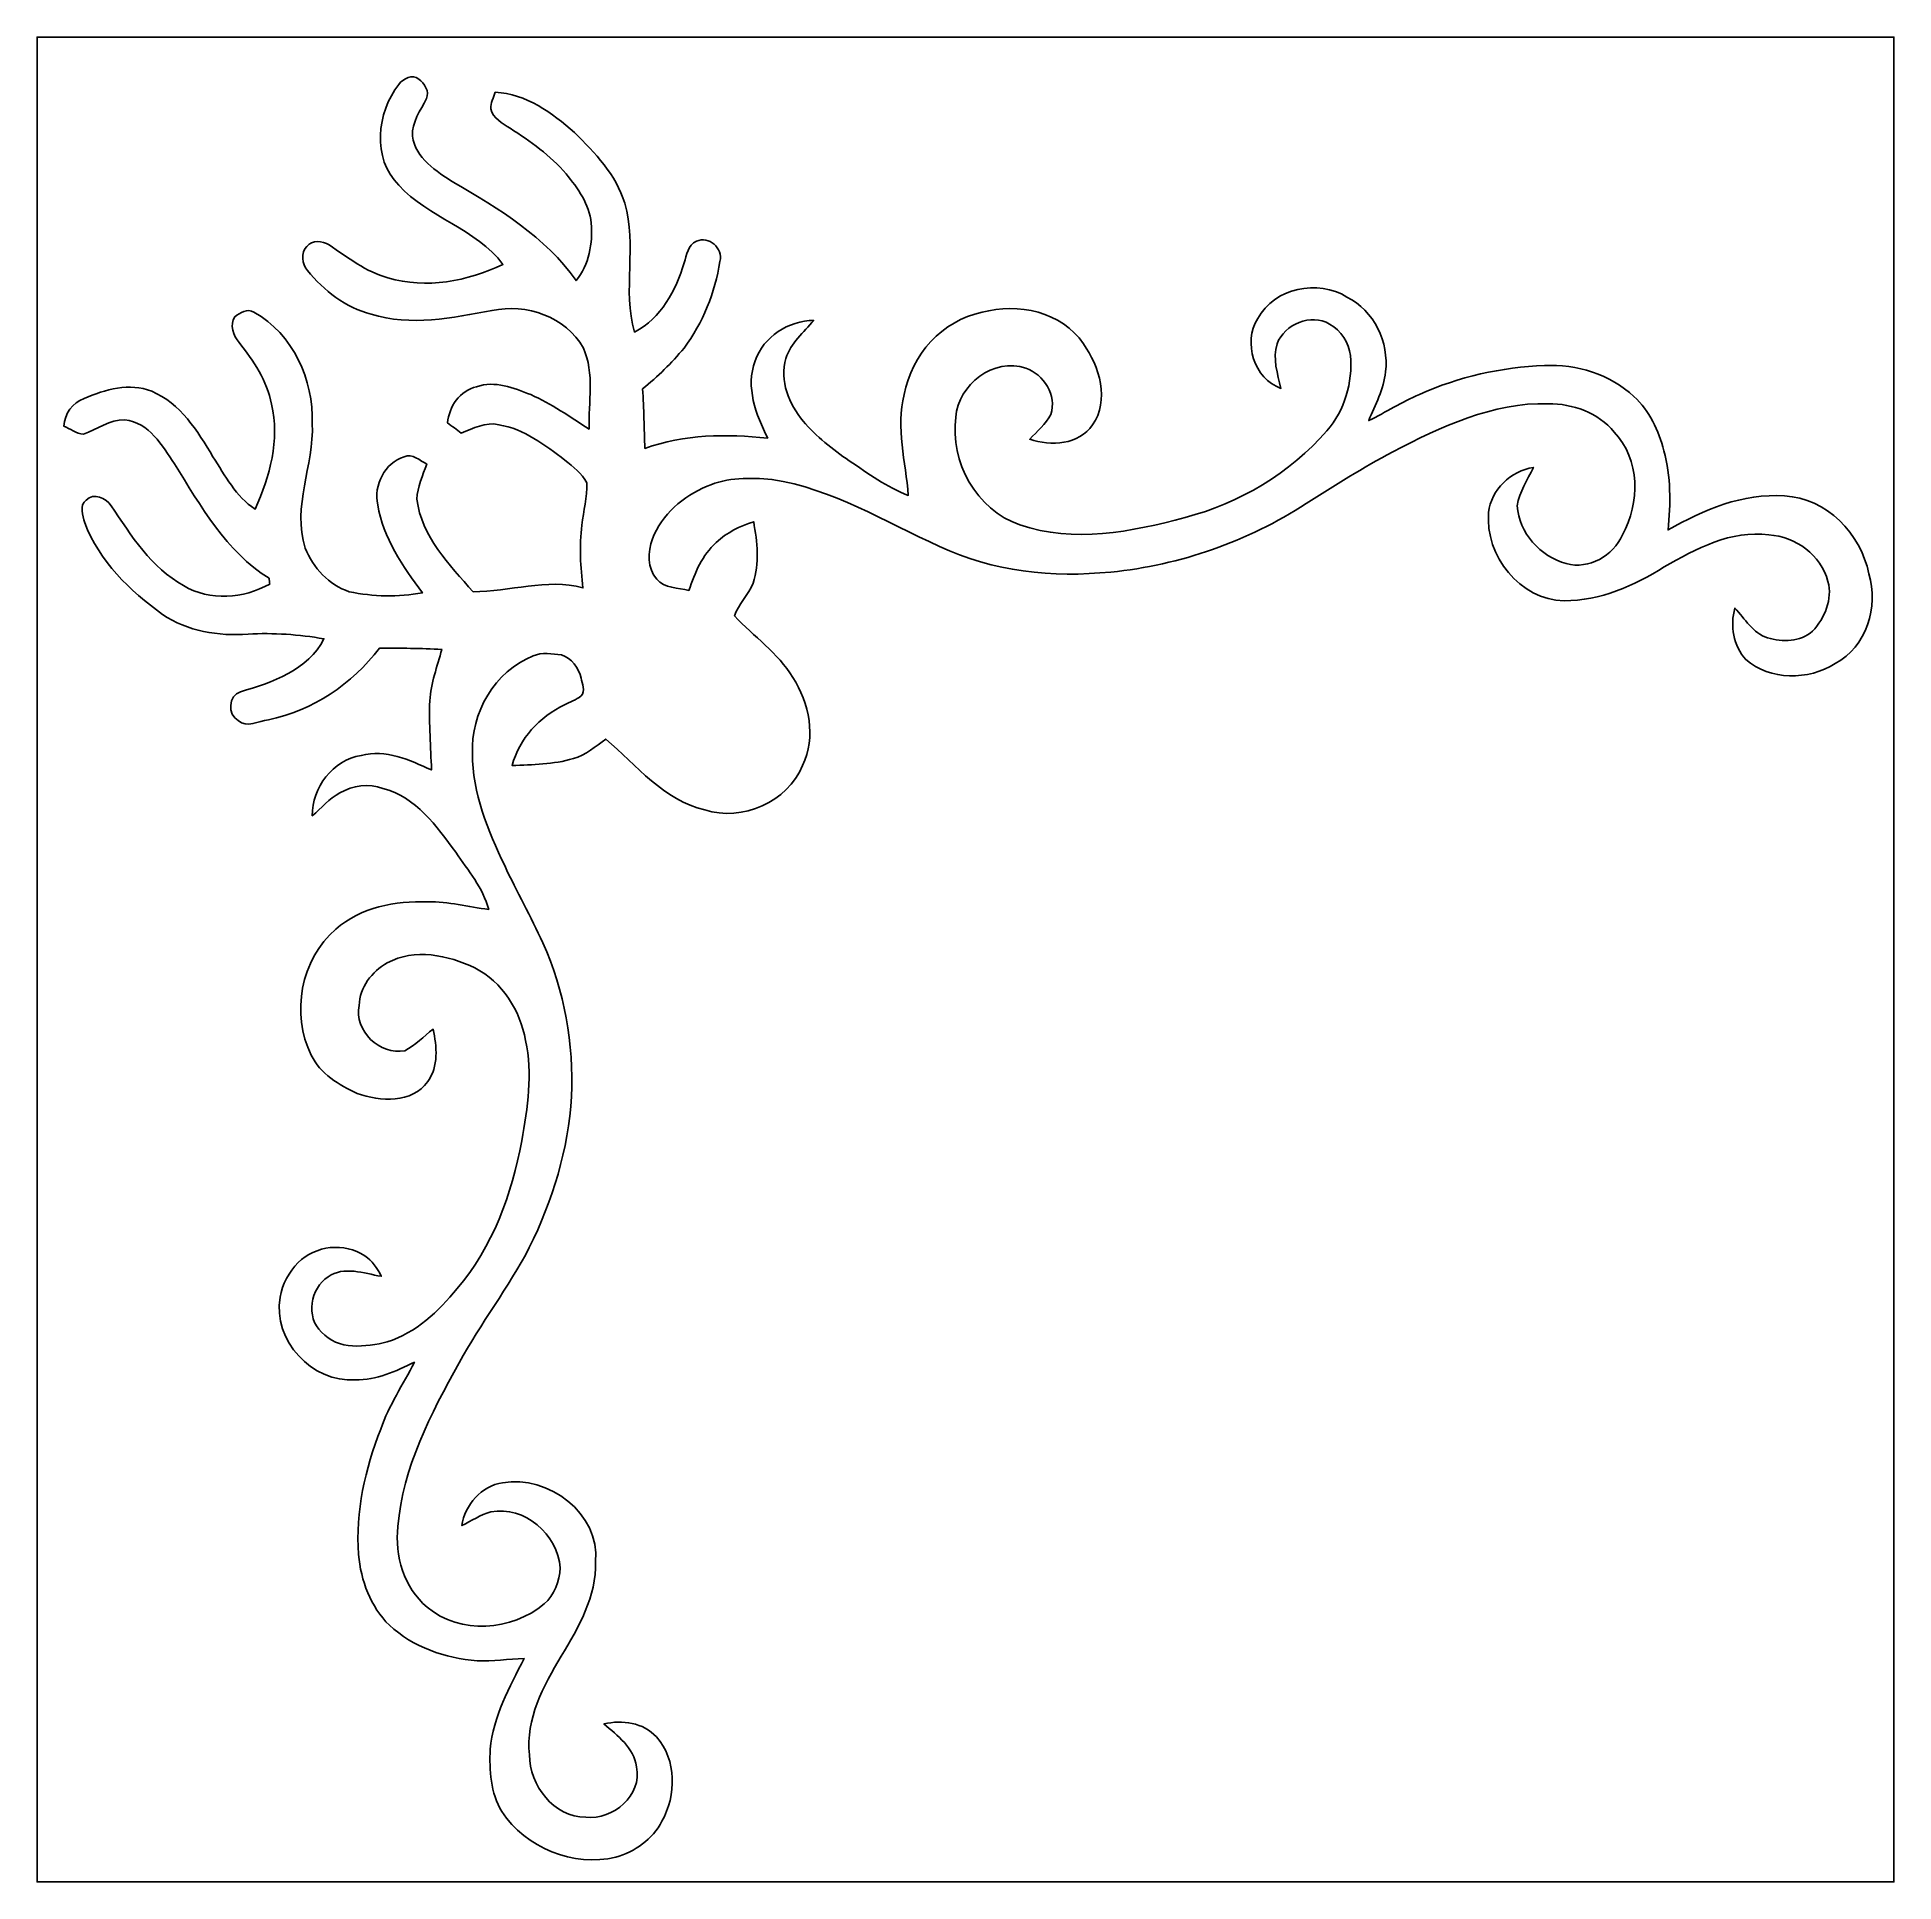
# Model space of a CAD drawing. Header units: centimetres. Extents: x -16.8 to 16.8, y -16.7 to 16.7.
import ezdxf

# ---------------------------------------------------------------- set-up
doc = ezdxf.new("R2010")
doc.units = ezdxf.units.CM
doc.header["$MEASUREMENT"] = 0
doc.layers.add('Layer 1', color=7, linetype='Continuous')

msp = doc.modelspace()

# ---------------------------------------------------------------- linework, layer by layer
at = {"layer": 'Layer 1', "color": 7}
for points, knots in [([(-16.77458, 16.66875), (-16.77458, 16.66875), (16.77458, 16.66875), (16.77458, 16.66875), (16.77458, 16.66875), (16.77458, 16.66875), (16.77458, -16.66875), (16.77458, -16.66875), (16.77458, -16.66875), (16.77458, -16.66875), (-16.77458, -16.66875), (-16.77458, -16.66875), (-16.77458, -16.66875), (-16.77458, -16.66875), (-16.77458, 16.66875), (-16.77458, 16.66875), (-16.77458, 16.66875), (-16.77458, 16.66875), (-16.77458, 16.66875), (-16.77458, 16.66875)], [0, 0, 0, 0, 0.16666667, 0.16666667, 0.16666667, 0.16666667, 0.33333333, 0.33333333, 0.33333333, 0.33333333, 0.5, 0.5, 0.5, 0.5, 0.66666667, 0.66666667, 0.66666667, 0.66666667, 1, 1, 1, 1]), ([(-10.23867, 15.81362), (-10.63907, 15.30562), (-10.72409, 14.47659), (-10.24184, 13.99434), (-10.24184, 13.99434), (-9.70174, 13.40097), (-8.84273, 13.21223), (-8.35695, 12.56101), (-8.35695, 12.56101), (-8.9976, 12.25938), (-9.74549, 12.1098), (-10.43623, 12.319), (-10.43623, 12.319), (-10.8331, 12.42801), (-11.16118, 12.68942), (-11.49879, 12.91272), (-11.49879, 12.91272), (-11.61627, 12.9854), (-11.80888, 13.01044), (-11.90061, 12.88768), (-11.90061, 12.88768), (-12.01632, 12.76985), (-11.98598, 12.57194), (-11.89108, 12.44988), (-11.89108, 12.44988), (-11.59087, 12.09075), (-11.20281, 11.77678), (-10.74032, 11.66319), (-10.74032, 11.66319), (-10.0263, 11.43459), (-9.271, 11.59863), (-8.55486, 11.7288), (-8.55486, 11.7288), (-7.93574, 11.86039), (-7.22383, 11.61979), (-6.90457, 11.05041), (-6.90457, 11.05041), (-6.6989, 10.59039), (-6.8139, 10.07145), (-6.80156, 9.58532), (-6.80156, 9.58532), (-7.14516, 9.80652), (-7.48171, 10.04288), (-7.85671, 10.20833), (-7.85671, 10.20833), (-8.16469, 10.3318), (-8.50265, 10.46621), (-8.83638, 10.3505), (-8.83638, 10.3505), (-9.13659, 10.28171), (-9.33203, 9.99314), (-9.35919, 9.6968), (-9.35919, 9.6968), (-9.27629, 9.63612), (-9.19374, 9.57439), (-9.11119, 9.51301), (-9.11119, 9.51301), (-8.89423, 9.59379), (-8.67128, 9.72291), (-8.42998, 9.66364), (-8.42998, 9.66364), (-7.97172, 9.58779), (-7.59883, 9.29569), (-7.239, 9.02441), (-7.239, 9.02441), (-7.09366, 8.90446), (-6.92997, 8.78699), (-6.84177, 8.61483), (-6.84177, 8.61483), (-6.83507, 8.3566), (-6.90069, 8.10436), (-6.92997, 7.84931), (-6.92997, 7.84931), (-6.98006, 7.47289), (-6.95572, 7.09224), (-6.91233, 6.71618), (-6.91233, 6.71618), (-7.57167, 6.89645), (-8.23419, 6.64316), (-8.89776, 6.64527), (-8.89776, 6.64527), (-9.32392, 7.13458), (-9.83333, 7.64328), (-9.91235, 8.31885), (-9.91235, 8.31885), (-9.90283, 8.54075), (-9.80334, 8.74571), (-9.73596, 8.95385), (-9.73596, 8.95385), (-9.86473, 9.01241), (-9.98643, 9.15388), (-10.14307, 9.08297), (-10.14307, 9.08297), (-10.49479, 8.97961), (-10.69763, 8.56756), (-10.62143, 8.21584), (-10.62143, 8.21584), (-10.51772, 7.61718), (-10.16917, 7.10283), (-9.81322, 6.62517), (-9.81322, 6.62517), (-10.2489, 6.55002), (-10.70187, 6.55355), (-11.13437, 6.64704), (-11.13437, 6.64704), (-11.50444, 6.76698), (-11.79019, 7.08096), (-11.93236, 7.43585), (-11.93236, 7.43585), (-12.17189, 8.18515), (-11.77184, 8.9281), (-11.80289, 9.68375), (-11.80289, 9.68375), (-11.77854, 10.47397), (-12.15073, 11.30688), (-12.85699, 11.69917), (-12.85699, 11.69917), (-12.97587, 11.76726), (-13.10887, 11.69211), (-13.20271, 11.61521), (-13.20271, 11.61521), (-13.30113, 11.46916), (-13.22599, 11.27407), (-13.12474, 11.14884), (-13.12474, 11.14884), (-12.86439, 10.82005), (-12.6171, 10.45739), (-12.54266, 10.03653), (-12.54266, 10.03653), (-12.3825, 9.39236), (-12.57194, 8.72949), (-12.83441, 8.14035), (-12.83441, 8.14035), (-13.18613, 8.36119), (-13.37733, 8.74818), (-13.59711, 9.08544), (-13.59711, 9.08544), (-13.87793, 9.54899), (-14.18167, 10.05064), (-14.70484, 10.26971), (-14.70484, 10.26971), (-15.10736, 10.42776), (-15.5448, 10.30076), (-15.92509, 10.13954), (-15.92509, 10.13954), (-16.13535, 10.06122), (-16.27611, 9.86508), (-16.29375, 9.64001), (-16.29375, 9.64001), (-16.17663, 9.5945), (-16.06762, 9.50031), (-15.93779, 9.49642), (-15.93779, 9.49642), (-15.68521, 9.56733), (-15.46543, 9.7723), (-15.19096, 9.75007), (-15.19096, 9.75007), (-14.74576, 9.70809), (-14.5161, 9.28299), (-14.29103, 8.95597), (-14.29103, 8.95597), (-13.81972, 8.1975), (-13.36393, 7.37482), (-12.58394, 6.88904), (-12.58394, 6.88904), (-12.58076, 6.86294), (-12.57476, 6.81073), (-12.57159, 6.78462), (-12.57159, 6.78462), (-13.04396, 6.52216), (-13.65285, 6.46747), (-14.12769, 6.75675), (-14.12769, 6.75675), (-14.71295, 7.07954), (-15.07631, 7.66127), (-15.43756, 8.20138), (-15.43756, 8.20138), (-15.53281, 8.33684), (-15.75047, 8.44197), (-15.88699, 8.30262), (-15.88699, 8.30262), (-16.01893, 8.20455), (-15.94979, 8.02605), (-15.91522, 7.89234), (-15.91522, 7.89234), (-15.64993, 7.20019), (-15.10171, 6.65903), (-14.50763, 6.23641), (-14.50763, 6.23641), (-14.05819, 5.92702), (-13.49869, 5.84306), (-12.96423, 5.87798), (-12.96423, 5.87798), (-12.50527, 5.90868), (-12.04454, 5.87269), (-11.59193, 5.79508), (-11.59193, 5.79508), (-11.87697, 5.23205), (-12.52961, 5.00063), (-13.10076, 4.83976), (-13.10076, 4.83976), (-13.32054, 4.77414), (-13.33923, 4.41854), (-13.14027, 4.32188), (-13.14027, 4.32188), (-12.98469, 4.17195), (-12.77408, 4.31588), (-12.59664, 4.33176), (-12.59664, 4.33176), (-11.79477, 4.49545), (-11.08287, 4.97593), (-10.58933, 5.62398), (-10.58933, 5.62398), (-10.21362, 5.62681), (-9.83721, 5.6261), (-9.46185, 5.60352), (-9.46185, 5.60352), (-9.54687, 5.29696), (-9.65906, 4.99392), (-9.67952, 4.6736), (-9.67952, 4.6736), (-9.69857, 4.25732), (-9.66082, 3.8414), (-9.64918, 3.42547), (-9.64918, 3.42547), (-10.04711, 3.60116), (-10.47397, 3.81035), (-10.91883, 3.68582), (-10.91883, 3.68582), (-11.43176, 3.61033), (-11.81135, 3.10586), (-11.80289, 2.59644), (-11.80289, 2.59644), (-11.63532, 2.73368), (-11.50056, 2.91147), (-11.30265, 3.00919), (-11.30265, 3.00919), (-11.07334, 3.1496), (-10.78195, 3.18594), (-10.52759, 3.09174), (-10.52759, 3.09174), (-9.92611, 2.94287), (-9.55816, 2.40453), (-9.20926, 1.93746), (-9.20926, 1.93746), (-8.99089, 1.60937), (-8.71608, 1.29399), (-8.61413, 0.90382), (-8.61413, 0.90382), (-8.98243, 0.94897), (-9.34544, 1.04951), (-9.71903, 1.04105), (-9.71903, 1.04105), (-10.30217, 1.06433), (-10.92835, 0.94227), (-11.3792, 0.54822), (-11.3792, 0.54822), (-12.01279, 0.00282), (-12.19341, -0.9839), (-11.82194, -1.72791), (-11.82194, -1.72791), (-11.65895, -2.06375), (-11.31993, -2.27118), (-10.99009, -2.41864), (-10.99009, -2.41864), (-10.57698, -2.5721), (-10.00054, -2.60456), (-9.71621, -2.20627), (-9.71621, -2.20627), (-9.51724, -1.92899), (-9.55216, -1.57409), (-9.61813, -1.26083), (-9.61813, -1.26083), (-9.79346, -1.3843), (-9.93916, -1.55363), (-10.13284, -1.64853), (-10.13284, -1.64853), (-10.58086, -1.73531), (-11.05253, -1.28693), (-10.9534, -0.82938), (-10.9534, -0.82938), (-10.95304, -0.50553), (-10.72198, -0.21696), (-10.45034, -0.06174), (-10.45034, -0.06174), (-9.95468, 0.2092), (-9.35038, 0.07973), (-8.86601, -0.15311), (-8.86601, -0.15311), (-8.3693, -0.40499), (-8.04263, -0.92181), (-7.95091, -1.46297), (-7.95091, -1.46297), (-7.81473, -2.06199), (-7.91245, -2.68041), (-8.01793, -3.27589), (-8.01793, -3.27589), (-8.19362, -4.23968), (-8.54357, -5.19395), (-9.18528, -5.94854), (-9.18528, -5.94854), (-9.525, -6.35353), (-9.92999, -6.75111), (-10.44716, -6.90951), (-10.44716, -6.90951), (-10.8331, -7.00546), (-11.34604, -7.0672), (-11.63602, -6.73206), (-11.63602, -6.73206), (-11.92777, -6.46395), (-11.83569, -5.94042), (-11.51819, -5.73334), (-11.51819, -5.73334), (-11.22962, -5.53297), (-10.87226, -5.67514), (-10.55723, -5.72382), (-10.55723, -5.72382), (-10.62919, -5.5813), (-10.72092, -5.44301), (-10.85603, -5.35376), (-10.85603, -5.35376), (-11.21763, -5.10963), (-11.75103, -5.16608), (-12.05512, -5.47829), (-12.05512, -5.47829), (-12.22058, -5.65009), (-12.35181, -5.86493), (-12.38462, -6.10482), (-12.38462, -6.10482), (-12.51726, -6.88022), (-11.80712, -7.65316), (-11.02572, -7.59425), (-11.02572, -7.59425), (-10.6426, -7.60659), (-10.29547, -7.43691), (-9.95856, -7.27957), (-9.95856, -7.27957), (-10.16318, -7.68033), (-10.41647, -8.05709), (-10.5664, -8.48466), (-10.5664, -8.48466), (-10.84756, -9.20291), (-11.0236, -9.97938), (-10.96892, -10.75408), (-10.96892, -10.75408), (-10.922, -11.22151), (-10.75231, -11.69846), (-10.40941, -12.03149), (-10.40941, -12.03149), (-9.98079, -12.42766), (-9.40082, -12.62697), (-8.82579, -12.67213), (-8.82579, -12.67213), (-8.54146, -12.69083), (-8.25853, -12.63862), (-7.97454, -12.63086), (-7.97454, -12.63086), (-8.23948, -13.15014), (-8.52946, -13.67861), (-8.58979, -14.26951), (-8.58979, -14.26951), (-8.60213, -14.65086), (-8.58767, -15.06502), (-8.37565, -15.39734), (-8.37565, -15.39734), (-7.95161, -16.05774), (-7.08131, -16.40311), (-6.31966, -16.2246), (-6.31966, -16.2246), (-5.97429, -16.12441), (-5.65221, -15.90005), (-5.48675, -15.57338), (-5.48675, -15.57338), (-5.22358, -15.11088), (-5.21511, -14.45895), (-5.58271, -14.04973), (-5.58271, -14.04973), (-5.82048, -13.78902), (-6.2036, -13.73611), (-6.5338, -13.81513), (-6.5338, -13.81513), (-6.28932, -14.02468), (-5.98876, -14.24376), (-5.94713, -14.58842), (-5.94713, -14.58842), (-5.83248, -15.11229), (-6.36976, -15.55327), (-6.86047, -15.5), (-6.86047, -15.5), (-7.44185, -15.50352), (-7.87188, -14.9225), (-7.88035, -14.37464), (-7.88035, -14.37464), (-7.9502, -13.72341), (-7.62741, -13.12827), (-7.30356, -12.59099), (-7.30356, -12.59099), (-6.99488, -12.07135), (-6.66362, -11.51008), (-6.68479, -10.88319), (-6.68479, -10.88319), (-6.5973, -10.00901), (-7.54733, -9.31263), (-8.36295, -9.45621), (-8.36295, -9.45621), (-8.74677, -9.51054), (-9.04381, -9.85449), (-9.10026, -10.23091), (-9.10026, -10.23091), (-8.92528, -10.14977), (-8.76688, -10.02877), (-8.57744, -9.9822), (-8.57744, -9.9822), (-7.9689, -9.86402), (-7.36424, -10.39424), (-7.32473, -10.99397), (-7.32473, -10.99397), (-7.33672, -11.23562), (-7.42456, -11.4868), (-7.61471, -11.64661), (-7.61471, -11.64661), (-8.19503, -12.13556), (-9.13306, -12.20082), (-9.72891, -11.70446), (-9.72891, -11.70446), (-10.14765, -11.35098), (-10.31593, -10.77912), (-10.25701, -10.24678), (-10.25701, -10.24678), (-10.16494, -9.17998), (-9.66364, -8.20949), (-9.14929, -7.29156), (-9.14929, -7.29156), (-8.76441, -6.57366), (-8.25571, -5.9309), (-7.88141, -5.207), (-7.88141, -5.207), (-7.45913, -4.35575), (-7.17515, -3.42759), (-7.1187, -2.47615), (-7.1187, -2.47615), (-7.07708, -1.52788), (-7.24535, -0.56586), (-7.63693, 0.30092), (-7.63693, 0.30092), (-7.85107, 0.77364), (-8.10719, 1.2259), (-8.32626, 1.6958), (-8.32626, 1.6958), (-8.62542, 2.33398), (-8.91223, 3.00461), (-8.90905, 3.72181), (-8.90905, 3.72181), (-8.94115, 4.45347), (-8.50653, 5.21264), (-7.81438, 5.48534), (-7.81438, 5.48534), (-7.65246, 5.55731), (-7.46936, 5.52203), (-7.30003, 5.50298), (-7.30003, 5.50298), (-7.11165, 5.44901), (-6.98994, 5.26627), (-6.94408, 5.08388), (-6.94408, 5.08388), (-6.93208, 4.98828), (-6.85765, 4.84787), (-6.94655, 4.76215), (-6.94655, 4.76215), (-7.03509, 4.68877), (-7.14904, 4.65737), (-7.24817, 4.60163), (-7.24817, 4.60163), (-7.69267, 4.38679), (-8.06485, 3.99027), (-8.19221, 3.50626), (-8.19221, 3.50626), (-7.82214, 3.51896), (-7.44467, 3.52566), (-7.08589, 3.63044), (-7.08589, 3.63044), (-6.864, 3.69782), (-6.68267, 3.84739), (-6.49887, 3.98251), (-6.49887, 3.98251), (-5.94078, 3.51508), (-5.4543, 2.87091), (-4.70888, 2.70228), (-4.70888, 2.70228), (-4.03331, 2.49167), (-3.21275, 2.84268), (-2.94358, 3.50802), (-2.94358, 3.50802), (-2.69593, 4.01673), (-2.82293, 4.63797), (-3.12208, 5.09729), (-3.12208, 5.09729), (-3.38773, 5.5432), (-3.82517, 5.836), (-4.17371, 6.20889), (-4.17371, 6.20889), (-4.10739, 6.42867), (-3.91407, 6.5853), (-3.83787, 6.80191), (-3.83787, 6.80191), (-3.7144, 7.15927), (-3.76484, 7.54592), (-3.82729, 7.91034), (-3.82729, 7.91034), (-4.07635, 7.83731), (-4.31059, 7.71243), (-4.50391, 7.53816), (-4.50391, 7.53816), (-4.75368, 7.30885), (-4.89268, 6.98747), (-4.99674, 6.67103), (-4.99674, 6.67103), (-5.19289, 6.7183), (-5.4356, 6.70736), (-5.57812, 6.87529), (-5.57812, 6.87529), (-5.75345, 7.07037), (-5.73758, 7.36635), (-5.6575, 7.59919), (-5.6575, 7.59919), (-5.48852, 8.04263), (-5.10117, 8.37353), (-4.67007, 8.55239), (-4.67007, 8.55239), (-4.30459, 8.71467), (-3.88902, 8.71008), (-3.49814, 8.67551), (-3.49814, 8.67551), (-2.40665, 8.50653), (-1.45979, 7.91669), (-0.47202, 7.46548), (-0.47202, 7.46548), (0.48824, 7.01111), (1.57833, 6.89469), (2.62678, 7.00229), (2.62678, 7.00229), (3.87879, 7.12505), (5.10011, 7.55403), (6.15421, 8.24054), (6.15421, 8.24054), (6.66679, 8.56756), (7.18467, 8.88753), (7.71948, 9.17716), (7.71948, 9.17716), (8.59367, 9.62448), (9.52394, 10.07251), (10.53147, 10.04323), (10.53147, 10.04323), (10.96857, 10.0457), (11.43706, 9.88131), (11.71892, 9.53241), (11.71892, 9.53241), (12.18812, 9.0424), (12.19271, 8.24371), (11.8685, 7.67433), (11.8685, 7.67433), (11.70622, 7.29333), (11.26596, 7.04462), (10.85532, 7.15363), (10.85532, 7.15363), (10.39001, 7.28486), (9.99666, 7.70572), (9.96879, 8.19997), (9.96879, 8.19997), (10.00795, 8.45256), (10.15153, 8.66669), (10.26125, 8.89176), (10.26125, 8.89176), (9.85414, 8.82897), (9.49678, 8.49277), (9.45233, 8.07649), (9.45233, 8.07649), (9.38107, 7.30285), (10.01854, 6.49287), (10.81687, 6.48441), (10.81687, 6.48441), (11.46916, 6.47912), (12.08158, 6.7564), (12.62521, 7.09366), (12.62521, 7.09366), (13.19777, 7.41927), (13.83242, 7.76852), (14.51645, 7.67362), (14.51645, 7.67362), (15.00082, 7.64328), (15.45766, 7.3092), (15.58431, 6.83119), (15.58431, 6.83119), (15.67145, 6.5091), (15.52222, 6.16761), (15.30421, 5.93337), (15.30421, 5.93337), (15.08231, 5.73476), (14.76304, 5.73546), (14.49211, 5.81166), (14.49211, 5.81166), (14.22823, 5.89809), (14.08254, 6.15879), (13.90227, 6.35071), (13.90227, 6.35071), (13.81054, 6.03321), (13.87475, 5.66984), (14.09912, 5.42043), (14.09912, 5.42043), (14.53832, 5.03555), (15.23259, 5.04402), (15.71343, 5.34917), (15.71343, 5.34917), (16.28387, 5.64409), (16.50224, 6.37787), (16.32232, 6.97054), (16.32232, 6.97054), (16.17804, 7.69408), (15.55785, 8.34284), (14.79938, 8.37706), (14.79938, 8.37706), (14.04479, 8.43351), (13.33429, 8.12659), (12.69436, 7.76182), (12.69436, 7.76182), (12.74233, 8.23877), (12.74551, 8.72843), (12.62098, 9.1948), (12.62098, 9.1948), (12.51902, 9.55499), (12.36345, 9.91976), (12.07699, 10.17235), (12.07699, 10.17235), (11.65049, 10.58122), (11.04336, 10.75937), (10.46162, 10.73326), (10.46162, 10.73326), (9.68481, 10.70398), (8.91222, 10.53112), (8.20279, 10.21221), (8.20279, 10.21221), (7.88635, 10.07604), (7.59425, 9.89118), (7.28627, 9.73843), (7.28627, 9.73843), (7.40198, 10.02594), (7.55862, 10.30534), (7.59001, 10.61967), (7.59001, 10.61967), (7.65528, 11.15413), (7.38258, 11.7281), (6.89292, 11.97187), (6.89292, 11.97187), (6.36693, 12.29713), (5.582, 12.13873), (5.28038, 11.58311), (5.28038, 11.58311), (5.01015, 11.14743), (5.20841, 10.49831), (5.70054, 10.32087), (5.70054, 10.32087), (5.6388, 10.58333), (5.54567, 10.85744), (5.62892, 11.12732), (5.62892, 11.12732), (5.76404, 11.48327), (6.24346, 11.68365), (6.57895, 11.48186), (6.57895, 11.48186), (6.79238, 11.3732), (6.91832, 11.14284), (6.95819, 10.91353), (6.95819, 10.91353), (6.99347, 10.43058), (6.85659, 9.92187), (6.52886, 9.5564), (6.52886, 9.5564), (5.86422, 8.78487), (4.95088, 8.24689), (3.9691, 7.98936), (3.9691, 7.98936), (3.00355, 7.72583), (1.95298, 7.51981), (0.97931, 7.8553), (0.97931, 7.8553), (0.19967, 8.12694), (-0.28751, 8.99513), (-0.17463, 9.80193), (-0.17463, 9.80193), (-0.13123, 10.38684), (0.51259, 10.88954), (1.08832, 10.68423), (1.08832, 10.68423), (1.4157, 10.57839), (1.65382, 10.18999), (1.54234, 9.85132), (1.54234, 9.85132), (1.4538, 9.67246), (1.2887, 9.54899), (1.16099, 9.40047), (1.16099, 9.40047), (1.54552, 9.27559), (2.04752, 9.29569), (2.29447, 9.66117), (2.29447, 9.66117), (2.60914, 10.10073), (2.4197, 10.72092), (2.12972, 11.12732), (2.12972, 11.12732), (1.74131, 11.71116), (0.94368, 11.87344), (0.2988, 11.69599), (0.2988, 11.69599), (-0.42192, 11.54889), (-0.97649, 10.92588), (-1.10737, 10.21256), (-1.10737, 10.21256), (-1.25977, 9.60579), (-1.0795, 8.99407), (-1.03434, 8.38694), (-1.03434, 8.38694), (-1.42205, 8.53475), (-1.7586, 8.78381), (-2.10044, 9.01277), (-2.10044, 9.01277), (-2.40524, 9.21773), (-2.69381, 9.45162), (-2.9337, 9.73032), (-2.9337, 9.73032), (-3.19334, 10.03476), (-3.36021, 10.46162), (-3.24379, 10.86097), (-3.24379, 10.86097), (-3.15913, 11.14284), (-2.92347, 11.33263), (-2.74144, 11.55065), (-2.74144, 11.55065), (-3.19864, 11.53936), (-3.64949, 11.26137), (-3.80012, 10.81758), (-3.80012, 10.81758), (-3.98074, 10.34344), (-3.7846, 9.84779), (-3.57399, 9.42164), (-3.57399, 9.42164), (-4.31553, 9.50031), (-5.08388, 9.49466), (-5.79261, 9.23466), (-5.79261, 9.23466), (-5.80566, 9.59379), (-5.81272, 9.95292), (-5.83389, 10.31169), (-5.83389, 10.31169), (-5.56331, 10.5343), (-5.30895, 10.77842), (-5.08635, 11.049), (-5.08635, 11.049), (-4.74557, 11.50761), (-4.5212, 12.05124), (-4.43794, 12.61674), (-4.43794, 12.61674), (-4.37092, 12.85205), (-4.64044, 13.08382), (-4.86339, 12.97905), (-4.86339, 12.97905), (-5.01438, 12.91625), (-5.03696, 12.72646), (-5.08388, 12.59276), (-5.08388, 12.59276), (-5.23099, 12.09357), (-5.4991, 11.58804), (-5.97888, 11.33969), (-5.97888, 11.33969), (-6.20536, 12.10381), (-5.92702, 12.90743), (-6.15738, 13.66979), (-6.15738, 13.66979), (-6.31296, 14.18096), (-6.69572, 14.57995), (-7.06684, 14.94614), (-7.06684, 14.94614), (-7.46901, 15.29786), (-7.94032, 15.64887), (-8.49559, 15.6718), (-8.49559, 15.6718), (-8.52946, 15.57549), (-8.57991, 15.47954), (-8.5785, 15.37476), (-8.5785, 15.37476), (-8.54957, 15.19449), (-8.35801, 15.11617), (-8.22819, 15.02092), (-8.22819, 15.02092), (-7.86095, 14.78739), (-7.49864, 14.53162), (-7.21572, 14.19684), (-7.21572, 14.19684), (-7.00652, 13.93754), (-6.7945, 13.65074), (-6.76416, 13.30678), (-6.76416, 13.30678), (-6.73418, 12.94483), (-6.79838, 12.55536), (-7.03615, 12.26926), (-7.03615, 12.26926), (-7.58719, 13.0616), (-8.42821, 13.56431), (-9.24489, 14.0402), (-9.24489, 14.0402), (-9.55428, 14.24234), (-9.94163, 14.478), (-9.99173, 14.88052), (-9.99173, 14.88052), (-10.00584, 15.13134), (-9.84603, 15.34513), (-9.7409, 15.5575), (-9.7409, 15.5575), (-9.67634, 15.68767), (-9.78006, 15.8309), (-9.87778, 15.91204), (-9.87778, 15.91204), (-9.99419, 16.01294), (-10.16212, 15.91945), (-10.23867, 15.81362)], [0, 0, 0, 0, 0.00483092, 0.00483092, 0.00483092, 0.00483092, 0.00966184, 0.00966184, 0.00966184, 0.00966184, 0.01449275, 0.01449275, 0.01449275, 0.01449275, 0.01932367, 0.01932367, 0.01932367, 0.01932367, 0.02415459, 0.02415459, 0.02415459, 0.02415459, 0.02898551, 0.02898551, 0.02898551, 0.02898551, 0.03381643, 0.03381643, 0.03381643, 0.03381643, 0.03864734, 0.03864734, 0.03864734, 0.03864734, 0.04347826, 0.04347826, 0.04347826, 0.04347826, 0.04830918, 0.04830918, 0.04830918, 0.04830918, 0.0531401, 0.0531401, 0.0531401, 0.0531401, 0.05797101, 0.05797101, 0.05797101, 0.05797101, 0.06280193, 0.06280193, 0.06280193, 0.06280193, 0.06763285, 0.06763285, 0.06763285, 0.06763285, 0.07246377, 0.07246377, 0.07246377, 0.07246377, 0.07729469, 0.07729469, 0.07729469, 0.07729469, 0.0821256, 0.0821256, 0.0821256, 0.0821256, 0.08695652, 0.08695652, 0.08695652, 0.08695652, 0.09178744, 0.09178744, 0.09178744, 0.09178744, 0.09661836, 0.09661836, 0.09661836, 0.09661836, 0.10144928, 0.10144928, 0.10144928, 0.10144928, 0.10628019, 0.10628019, 0.10628019, 0.10628019, 0.11111111, 0.11111111, 0.11111111, 0.11111111, 0.11594203, 0.11594203, 0.11594203, 0.11594203, 0.12077295, 0.12077295, 0.12077295, 0.12077295, 0.12560386, 0.12560386, 0.12560386, 0.12560386, 0.13043478, 0.13043478, 0.13043478, 0.13043478, 0.1352657, 0.1352657, 0.1352657, 0.1352657, 0.14009662, 0.14009662, 0.14009662, 0.14009662, 0.14492754, 0.14492754, 0.14492754, 0.14492754, 0.14975845, 0.14975845, 0.14975845, 0.14975845, 0.15458937, 0.15458937, 0.15458937, 0.15458937, 0.15942029, 0.15942029, 0.15942029, 0.15942029, 0.16425121, 0.16425121, 0.16425121, 0.16425121, 0.16908213, 0.16908213, 0.16908213, 0.16908213, 0.17391304, 0.17391304, 0.17391304, 0.17391304, 0.17874396, 0.17874396, 0.17874396, 0.17874396, 0.18357488, 0.18357488, 0.18357488, 0.18357488, 0.1884058, 0.1884058, 0.1884058, 0.1884058, 0.19323671, 0.19323671, 0.19323671, 0.19323671, 0.19806763, 0.19806763, 0.19806763, 0.19806763, 0.20289855, 0.20289855, 0.20289855, 0.20289855, 0.20772947, 0.20772947, 0.20772947, 0.20772947, 0.21256039, 0.21256039, 0.21256039, 0.21256039, 0.2173913, 0.2173913, 0.2173913, 0.2173913, 0.22222222, 0.22222222, 0.22222222, 0.22222222, 0.22705314, 0.22705314, 0.22705314, 0.22705314, 0.23188406, 0.23188406, 0.23188406, 0.23188406, 0.23671498, 0.23671498, 0.23671498, 0.23671498, 0.24154589, 0.24154589, 0.24154589, 0.24154589, 0.24637681, 0.24637681, 0.24637681, 0.24637681, 0.25120773, 0.25120773, 0.25120773, 0.25120773, 0.25603865, 0.25603865, 0.25603865, 0.25603865, 0.26086957, 0.26086957, 0.26086957, 0.26086957, 0.26570048, 0.26570048, 0.26570048, 0.26570048, 0.2705314, 0.2705314, 0.2705314, 0.2705314, 0.27536232, 0.27536232, 0.27536232, 0.27536232, 0.28019324, 0.28019324, 0.28019324, 0.28019324, 0.28502415, 0.28502415, 0.28502415, 0.28502415, 0.28985507, 0.28985507, 0.28985507, 0.28985507, 0.29468599, 0.29468599, 0.29468599, 0.29468599, 0.29951691, 0.29951691, 0.29951691, 0.29951691, 0.30434783, 0.30434783, 0.30434783, 0.30434783, 0.30917874, 0.30917874, 0.30917874, 0.30917874, 0.31400966, 0.31400966, 0.31400966, 0.31400966, 0.31884058, 0.31884058, 0.31884058, 0.31884058, 0.3236715, 0.3236715, 0.3236715, 0.3236715, 0.32850242, 0.32850242, 0.32850242, 0.32850242, 0.33333333, 0.33333333, 0.33333333, 0.33333333, 0.33816425, 0.33816425, 0.33816425, 0.33816425, 0.34299517, 0.34299517, 0.34299517, 0.34299517, 0.34782609, 0.34782609, 0.34782609, 0.34782609, 0.352657, 0.352657, 0.352657, 0.352657, 0.35748792, 0.35748792, 0.35748792, 0.35748792, 0.36231884, 0.36231884, 0.36231884, 0.36231884, 0.36714976, 0.36714976, 0.36714976, 0.36714976, 0.37198068, 0.37198068, 0.37198068, 0.37198068, 0.37681159, 0.37681159, 0.37681159, 0.37681159, 0.38164251, 0.38164251, 0.38164251, 0.38164251, 0.38647343, 0.38647343, 0.38647343, 0.38647343, 0.39130435, 0.39130435, 0.39130435, 0.39130435, 0.39613527, 0.39613527, 0.39613527, 0.39613527, 0.40096618, 0.40096618, 0.40096618, 0.40096618, 0.4057971, 0.4057971, 0.4057971, 0.4057971, 0.41062802, 0.41062802, 0.41062802, 0.41062802, 0.41545894, 0.41545894, 0.41545894, 0.41545894, 0.42028986, 0.42028986, 0.42028986, 0.42028986, 0.42512077, 0.42512077, 0.42512077, 0.42512077, 0.42995169, 0.42995169, 0.42995169, 0.42995169, 0.43478261, 0.43478261, 0.43478261, 0.43478261, 0.43961353, 0.43961353, 0.43961353, 0.43961353, 0.44444444, 0.44444444, 0.44444444, 0.44444444, 0.44927536, 0.44927536, 0.44927536, 0.44927536, 0.45410628, 0.45410628, 0.45410628, 0.45410628, 0.4589372, 0.4589372, 0.4589372, 0.4589372, 0.46376812, 0.46376812, 0.46376812, 0.46376812, 0.46859903, 0.46859903, 0.46859903, 0.46859903, 0.47342995, 0.47342995, 0.47342995, 0.47342995, 0.47826087, 0.47826087, 0.47826087, 0.47826087, 0.48309179, 0.48309179, 0.48309179, 0.48309179, 0.48792271, 0.48792271, 0.48792271, 0.48792271, 0.49275362, 0.49275362, 0.49275362, 0.49275362, 0.49758454, 0.49758454, 0.49758454, 0.49758454, 0.50241546, 0.50241546, 0.50241546, 0.50241546, 0.50724638, 0.50724638, 0.50724638, 0.50724638, 0.51207729, 0.51207729, 0.51207729, 0.51207729, 0.51690821, 0.51690821, 0.51690821, 0.51690821, 0.52173913, 0.52173913, 0.52173913, 0.52173913, 0.52657005, 0.52657005, 0.52657005, 0.52657005, 0.53140097, 0.53140097, 0.53140097, 0.53140097, 0.53623188, 0.53623188, 0.53623188, 0.53623188, 0.5410628, 0.5410628, 0.5410628, 0.5410628, 0.54589372, 0.54589372, 0.54589372, 0.54589372, 0.55072464, 0.55072464, 0.55072464, 0.55072464, 0.55555556, 0.55555556, 0.55555556, 0.55555556, 0.56038647, 0.56038647, 0.56038647, 0.56038647, 0.56521739, 0.56521739, 0.56521739, 0.56521739, 0.57004831, 0.57004831, 0.57004831, 0.57004831, 0.57487923, 0.57487923, 0.57487923, 0.57487923, 0.57971014, 0.57971014, 0.57971014, 0.57971014, 0.58454106, 0.58454106, 0.58454106, 0.58454106, 0.58937198, 0.58937198, 0.58937198, 0.58937198, 0.5942029, 0.5942029, 0.5942029, 0.5942029, 0.59903382, 0.59903382, 0.59903382, 0.59903382, 0.60386473, 0.60386473, 0.60386473, 0.60386473, 0.60869565, 0.60869565, 0.60869565, 0.60869565, 0.61352657, 0.61352657, 0.61352657, 0.61352657, 0.61835749, 0.61835749, 0.61835749, 0.61835749, 0.62318841, 0.62318841, 0.62318841, 0.62318841, 0.62801932, 0.62801932, 0.62801932, 0.62801932, 0.63285024, 0.63285024, 0.63285024, 0.63285024, 0.63768116, 0.63768116, 0.63768116, 0.63768116, 0.64251208, 0.64251208, 0.64251208, 0.64251208, 0.647343, 0.647343, 0.647343, 0.647343, 0.65217391, 0.65217391, 0.65217391, 0.65217391, 0.65700483, 0.65700483, 0.65700483, 0.65700483, 0.66183575, 0.66183575, 0.66183575, 0.66183575, 0.66666667, 0.66666667, 0.66666667, 0.66666667, 0.67149758, 0.67149758, 0.67149758, 0.67149758, 0.6763285, 0.6763285, 0.6763285, 0.6763285, 0.68115942, 0.68115942, 0.68115942, 0.68115942, 0.68599034, 0.68599034, 0.68599034, 0.68599034, 0.69082126, 0.69082126, 0.69082126, 0.69082126, 0.69565217, 0.69565217, 0.69565217, 0.69565217, 0.70048309, 0.70048309, 0.70048309, 0.70048309, 0.70531401, 0.70531401, 0.70531401, 0.70531401, 0.71014493, 0.71014493, 0.71014493, 0.71014493, 0.71497585, 0.71497585, 0.71497585, 0.71497585, 0.71980676, 0.71980676, 0.71980676, 0.71980676, 0.72463768, 0.72463768, 0.72463768, 0.72463768, 0.7294686, 0.7294686, 0.7294686, 0.7294686, 0.73429952, 0.73429952, 0.73429952, 0.73429952, 0.73913043, 0.73913043, 0.73913043, 0.73913043, 0.74396135, 0.74396135, 0.74396135, 0.74396135, 0.74879227, 0.74879227, 0.74879227, 0.74879227, 0.75362319, 0.75362319, 0.75362319, 0.75362319, 0.75845411, 0.75845411, 0.75845411, 0.75845411, 0.76328502, 0.76328502, 0.76328502, 0.76328502, 0.76811594, 0.76811594, 0.76811594, 0.76811594, 0.77294686, 0.77294686, 0.77294686, 0.77294686, 0.77777778, 0.77777778, 0.77777778, 0.77777778, 0.7826087, 0.7826087, 0.7826087, 0.7826087, 0.78743961, 0.78743961, 0.78743961, 0.78743961, 0.79227053, 0.79227053, 0.79227053, 0.79227053, 0.79710145, 0.79710145, 0.79710145, 0.79710145, 0.80193237, 0.80193237, 0.80193237, 0.80193237, 0.80676329, 0.80676329, 0.80676329, 0.80676329, 0.8115942, 0.8115942, 0.8115942, 0.8115942, 0.81642512, 0.81642512, 0.81642512, 0.81642512, 0.82125604, 0.82125604, 0.82125604, 0.82125604, 0.82608696, 0.82608696, 0.82608696, 0.82608696, 0.83091787, 0.83091787, 0.83091787, 0.83091787, 0.83574879, 0.83574879, 0.83574879, 0.83574879, 0.84057971, 0.84057971, 0.84057971, 0.84057971, 0.84541063, 0.84541063, 0.84541063, 0.84541063, 0.85024155, 0.85024155, 0.85024155, 0.85024155, 0.85507246, 0.85507246, 0.85507246, 0.85507246, 0.85990338, 0.85990338, 0.85990338, 0.85990338, 0.8647343, 0.8647343, 0.8647343, 0.8647343, 0.86956522, 0.86956522, 0.86956522, 0.86956522, 0.87439614, 0.87439614, 0.87439614, 0.87439614, 0.87922705, 0.87922705, 0.87922705, 0.87922705, 0.88405797, 0.88405797, 0.88405797, 0.88405797, 0.88888889, 0.88888889, 0.88888889, 0.88888889, 0.89371981, 0.89371981, 0.89371981, 0.89371981, 0.89855072, 0.89855072, 0.89855072, 0.89855072, 0.90338164, 0.90338164, 0.90338164, 0.90338164, 0.90821256, 0.90821256, 0.90821256, 0.90821256, 0.91304348, 0.91304348, 0.91304348, 0.91304348, 0.9178744, 0.9178744, 0.9178744, 0.9178744, 0.92270531, 0.92270531, 0.92270531, 0.92270531, 0.92753623, 0.92753623, 0.92753623, 0.92753623, 0.93236715, 0.93236715, 0.93236715, 0.93236715, 0.93719807, 0.93719807, 0.93719807, 0.93719807, 0.94202899, 0.94202899, 0.94202899, 0.94202899, 0.9468599, 0.9468599, 0.9468599, 0.9468599, 0.95169082, 0.95169082, 0.95169082, 0.95169082, 0.95652174, 0.95652174, 0.95652174, 0.95652174, 0.96135266, 0.96135266, 0.96135266, 0.96135266, 0.96618357, 0.96618357, 0.96618357, 0.96618357, 0.97101449, 0.97101449, 0.97101449, 0.97101449, 0.97584541, 0.97584541, 0.97584541, 0.97584541, 0.98067633, 0.98067633, 0.98067633, 0.98067633, 0.98550725, 0.98550725, 0.98550725, 0.98550725, 0.99033816, 0.99033816, 0.99033816, 0.99033816, 1, 1, 1, 1])]:
    msp.add_open_spline(points, degree=3, knots=knots, dxfattribs=at)
at = {"layer": 'Layer 1', "color": 251}
msp.add_open_spline([(-10.23867, 15.81362), (-10.16212, 15.91945), (-9.99419, 16.01294), (-9.87778, 15.91204), (-9.87778, 15.91204), (-9.78006, 15.8309), (-9.67634, 15.68767), (-9.7409, 15.5575), (-9.7409, 15.5575), (-9.84603, 15.34513), (-10.00584, 15.13134), (-9.99173, 14.88052), (-9.99173, 14.88052), (-9.94163, 14.478), (-9.55428, 14.24234), (-9.24489, 14.0402), (-9.24489, 14.0402), (-8.42821, 13.56431), (-7.58719, 13.0616), (-7.03615, 12.26926), (-7.03615, 12.26926), (-6.79838, 12.55536), (-6.73418, 12.94483), (-6.76416, 13.30678), (-6.76416, 13.30678), (-6.7945, 13.65074), (-7.00652, 13.93754), (-7.21572, 14.19684), (-7.21572, 14.19684), (-7.49864, 14.53162), (-7.86095, 14.78739), (-8.22819, 15.02092), (-8.22819, 15.02092), (-8.35801, 15.11617), (-8.54957, 15.19449), (-8.5785, 15.37476), (-8.5785, 15.37476), (-8.57991, 15.47954), (-8.52946, 15.57549), (-8.49559, 15.6718), (-8.49559, 15.6718), (-7.94032, 15.64887), (-7.46901, 15.29786), (-7.06684, 14.94614), (-7.06684, 14.94614), (-6.69572, 14.57995), (-6.31296, 14.18096), (-6.15738, 13.66979), (-6.15738, 13.66979), (-5.92702, 12.90743), (-6.20536, 12.10381), (-5.97888, 11.33969), (-5.97888, 11.33969), (-5.4991, 11.58804), (-5.23099, 12.09357), (-5.08388, 12.59276), (-5.08388, 12.59276), (-5.03696, 12.72646), (-5.01438, 12.91625), (-4.86339, 12.97905), (-4.86339, 12.97905), (-4.64044, 13.08382), (-4.37092, 12.85205), (-4.43794, 12.61674), (-4.43794, 12.61674), (-4.5212, 12.05124), (-4.74557, 11.50761), (-5.08635, 11.049), (-5.08635, 11.049), (-5.30895, 10.77842), (-5.56331, 10.5343), (-5.83389, 10.31169), (-5.83389, 10.31169), (-5.81272, 9.95292), (-5.80566, 9.59379), (-5.79261, 9.23466), (-5.79261, 9.23466), (-5.08388, 9.49466), (-4.31553, 9.50031), (-3.57399, 9.42164), (-3.57399, 9.42164), (-3.7846, 9.84779), (-3.98074, 10.34344), (-3.80012, 10.81758), (-3.80012, 10.81758), (-3.64949, 11.26137), (-3.19864, 11.53936), (-2.74144, 11.55065), (-2.74144, 11.55065), (-2.92347, 11.33263), (-3.15913, 11.14284), (-3.24379, 10.86097), (-3.24379, 10.86097), (-3.36021, 10.46162), (-3.19334, 10.03476), (-2.9337, 9.73032), (-2.9337, 9.73032), (-2.69381, 9.45162), (-2.40524, 9.21773), (-2.10044, 9.01277), (-2.10044, 9.01277), (-1.7586, 8.78381), (-1.42205, 8.53475), (-1.03434, 8.38694), (-1.03434, 8.38694), (-1.0795, 8.99407), (-1.25977, 9.60579), (-1.10737, 10.21256), (-1.10737, 10.21256), (-0.97649, 10.92588), (-0.42192, 11.54889), (0.2988, 11.69599), (0.2988, 11.69599), (0.94368, 11.87344), (1.74131, 11.71116), (2.12972, 11.12732), (2.12972, 11.12732), (2.4197, 10.72092), (2.60914, 10.10073), (2.29447, 9.66117), (2.29447, 9.66117), (2.04752, 9.29569), (1.54552, 9.27559), (1.16099, 9.40047), (1.16099, 9.40047), (1.2887, 9.54899), (1.4538, 9.67246), (1.54234, 9.85132), (1.54234, 9.85132), (1.65382, 10.18999), (1.4157, 10.57839), (1.08832, 10.68423), (1.08832, 10.68423), (0.51259, 10.88954), (-0.13123, 10.38684), (-0.17463, 9.80193), (-0.17463, 9.80193), (-0.28751, 8.99513), (0.19967, 8.12694), (0.97931, 7.8553), (0.97931, 7.8553), (1.95298, 7.51981), (3.00355, 7.72583), (3.9691, 7.98936), (3.9691, 7.98936), (4.95088, 8.24689), (5.86422, 8.78487), (6.52886, 9.5564), (6.52886, 9.5564), (6.85659, 9.92187), (6.99347, 10.43058), (6.95819, 10.91353), (6.95819, 10.91353), (6.91832, 11.14284), (6.79238, 11.3732), (6.57895, 11.48186), (6.57895, 11.48186), (6.24346, 11.68365), (5.76404, 11.48327), (5.62892, 11.12732), (5.62892, 11.12732), (5.54567, 10.85744), (5.6388, 10.58333), (5.70054, 10.32087), (5.70054, 10.32087), (5.20841, 10.49831), (5.01015, 11.14743), (5.28038, 11.58311), (5.28038, 11.58311), (5.582, 12.13873), (6.36693, 12.29713), (6.89292, 11.97187), (6.89292, 11.97187), (7.38258, 11.7281), (7.65528, 11.15413), (7.59001, 10.61967), (7.59001, 10.61967), (7.55862, 10.30534), (7.40198, 10.02594), (7.28627, 9.73843), (7.28627, 9.73843), (7.59425, 9.89118), (7.88635, 10.07604), (8.20279, 10.21221), (8.20279, 10.21221), (8.91222, 10.53112), (9.68481, 10.70398), (10.46162, 10.73326), (10.46162, 10.73326), (11.04336, 10.75937), (11.65049, 10.58122), (12.07699, 10.17235), (12.07699, 10.17235), (12.36345, 9.91976), (12.51902, 9.55499), (12.62098, 9.1948), (12.62098, 9.1948), (12.74551, 8.72843), (12.74233, 8.23877), (12.69436, 7.76182), (12.69436, 7.76182), (13.33429, 8.12659), (14.04479, 8.43351), (14.79938, 8.37706), (14.79938, 8.37706), (15.55785, 8.34284), (16.17804, 7.69408), (16.32232, 6.97054), (16.32232, 6.97054), (16.50224, 6.37787), (16.28387, 5.64409), (15.71343, 5.34917), (15.71343, 5.34917), (15.23259, 5.04402), (14.53832, 5.03555), (14.09912, 5.42043), (14.09912, 5.42043), (13.87475, 5.66984), (13.81054, 6.03321), (13.90227, 6.35071), (13.90227, 6.35071), (14.08254, 6.15879), (14.22823, 5.89809), (14.49211, 5.81166), (14.49211, 5.81166), (14.76304, 5.73546), (15.08231, 5.73476), (15.30421, 5.93337), (15.30421, 5.93337), (15.52222, 6.16761), (15.67145, 6.5091), (15.58431, 6.83119), (15.58431, 6.83119), (15.45766, 7.3092), (15.00082, 7.64328), (14.51645, 7.67362), (14.51645, 7.67362), (13.83242, 7.76852), (13.19777, 7.41927), (12.62521, 7.09366), (12.62521, 7.09366), (12.08158, 6.7564), (11.46916, 6.47912), (10.81687, 6.48441), (10.81687, 6.48441), (10.01854, 6.49287), (9.38107, 7.30285), (9.45233, 8.07649), (9.45233, 8.07649), (9.49678, 8.49277), (9.85414, 8.82897), (10.26125, 8.89176), (10.26125, 8.89176), (10.15153, 8.66669), (10.00795, 8.45256), (9.96879, 8.19997), (9.96879, 8.19997), (9.99666, 7.70572), (10.39001, 7.28486), (10.85532, 7.15363), (10.85532, 7.15363), (11.26596, 7.04462), (11.70622, 7.29333), (11.8685, 7.67433), (11.8685, 7.67433), (12.19271, 8.24371), (12.18812, 9.0424), (11.71892, 9.53241), (11.71892, 9.53241), (11.43706, 9.88131), (10.96857, 10.0457), (10.53147, 10.04323), (10.53147, 10.04323), (9.52394, 10.07251), (8.59367, 9.62448), (7.71948, 9.17716), (7.71948, 9.17716), (7.18467, 8.88753), (6.66679, 8.56756), (6.15421, 8.24054), (6.15421, 8.24054), (5.10011, 7.55403), (3.87879, 7.12505), (2.62678, 7.00229), (2.62678, 7.00229), (1.57833, 6.89469), (0.48824, 7.01111), (-0.47202, 7.46548), (-0.47202, 7.46548), (-1.45979, 7.91669), (-2.40665, 8.50653), (-3.49814, 8.67551), (-3.49814, 8.67551), (-3.88902, 8.71008), (-4.30459, 8.71467), (-4.67007, 8.55239), (-4.67007, 8.55239), (-5.10117, 8.37353), (-5.48852, 8.04263), (-5.6575, 7.59919), (-5.6575, 7.59919), (-5.73758, 7.36635), (-5.75345, 7.07037), (-5.57812, 6.87529), (-5.57812, 6.87529), (-5.4356, 6.70736), (-5.19289, 6.7183), (-4.99674, 6.67103), (-4.99674, 6.67103), (-4.89268, 6.98747), (-4.75368, 7.30885), (-4.50391, 7.53816), (-4.50391, 7.53816), (-4.31059, 7.71243), (-4.07635, 7.83731), (-3.82729, 7.91034), (-3.82729, 7.91034), (-3.76484, 7.54592), (-3.7144, 7.15927), (-3.83787, 6.80191), (-3.83787, 6.80191), (-3.91407, 6.5853), (-4.10739, 6.42867), (-4.17371, 6.20889), (-4.17371, 6.20889), (-3.82517, 5.836), (-3.38773, 5.5432), (-3.12208, 5.09729), (-3.12208, 5.09729), (-2.82293, 4.63797), (-2.69593, 4.01673), (-2.94358, 3.50802), (-2.94358, 3.50802), (-3.21275, 2.84268), (-4.03331, 2.49167), (-4.70888, 2.70228), (-4.70888, 2.70228), (-5.4543, 2.87091), (-5.94078, 3.51508), (-6.49887, 3.98251), (-6.49887, 3.98251), (-6.68267, 3.84739), (-6.864, 3.69782), (-7.08589, 3.63044), (-7.08589, 3.63044), (-7.44467, 3.52566), (-7.82214, 3.51896), (-8.19221, 3.50626), (-8.19221, 3.50626), (-8.06485, 3.99027), (-7.69267, 4.38679), (-7.24817, 4.60163), (-7.24817, 4.60163), (-7.14904, 4.65737), (-7.03509, 4.68877), (-6.94655, 4.76215), (-6.94655, 4.76215), (-6.85765, 4.84787), (-6.93208, 4.98828), (-6.94408, 5.08388), (-6.94408, 5.08388), (-6.98994, 5.26627), (-7.11165, 5.44901), (-7.30003, 5.50298), (-7.30003, 5.50298), (-7.46936, 5.52203), (-7.65246, 5.55731), (-7.81438, 5.48534), (-7.81438, 5.48534), (-8.50653, 5.21264), (-8.94115, 4.45347), (-8.90905, 3.72181), (-8.90905, 3.72181), (-8.91223, 3.00461), (-8.62542, 2.33398), (-8.32626, 1.6958), (-8.32626, 1.6958), (-8.10719, 1.2259), (-7.85107, 0.77364), (-7.63693, 0.30092), (-7.63693, 0.30092), (-7.24535, -0.56586), (-7.07708, -1.52788), (-7.1187, -2.47615), (-7.1187, -2.47615), (-7.17515, -3.42759), (-7.45913, -4.35575), (-7.88141, -5.207), (-7.88141, -5.207), (-8.25571, -5.9309), (-8.76441, -6.57366), (-9.14929, -7.29156), (-9.14929, -7.29156), (-9.66364, -8.20949), (-10.16494, -9.17998), (-10.25701, -10.24678), (-10.25701, -10.24678), (-10.31593, -10.77912), (-10.14765, -11.35098), (-9.72891, -11.70446), (-9.72891, -11.70446), (-9.13306, -12.20082), (-8.19503, -12.13556), (-7.61471, -11.64661), (-7.61471, -11.64661), (-7.42456, -11.4868), (-7.33672, -11.23562), (-7.32473, -10.99397), (-7.32473, -10.99397), (-7.36424, -10.39424), (-7.9689, -9.86402), (-8.57744, -9.9822), (-8.57744, -9.9822), (-8.76688, -10.02877), (-8.92528, -10.14977), (-9.10026, -10.23091), (-9.10026, -10.23091), (-9.04381, -9.85449), (-8.74677, -9.51054), (-8.36295, -9.45621), (-8.36295, -9.45621), (-7.54733, -9.31263), (-6.5973, -10.00901), (-6.68479, -10.88319), (-6.68479, -10.88319), (-6.66362, -11.51008), (-6.99488, -12.07135), (-7.30356, -12.59099), (-7.30356, -12.59099), (-7.62741, -13.12827), (-7.9502, -13.72341), (-7.88035, -14.37464), (-7.88035, -14.37464), (-7.87188, -14.9225), (-7.44185, -15.50352), (-6.86047, -15.5), (-6.86047, -15.5), (-6.36976, -15.55327), (-5.83248, -15.11229), (-5.94713, -14.58842), (-5.94713, -14.58842), (-5.98876, -14.24376), (-6.28932, -14.02468), (-6.5338, -13.81513), (-6.5338, -13.81513), (-6.2036, -13.73611), (-5.82048, -13.78902), (-5.58271, -14.04973), (-5.58271, -14.04973), (-5.21511, -14.45895), (-5.22358, -15.11088), (-5.48675, -15.57338), (-5.48675, -15.57338), (-5.65221, -15.90005), (-5.97429, -16.12441), (-6.31966, -16.2246), (-6.31966, -16.2246), (-7.08131, -16.40311), (-7.95161, -16.05774), (-8.37565, -15.39734), (-8.37565, -15.39734), (-8.58767, -15.06502), (-8.60213, -14.65086), (-8.58979, -14.26951), (-8.58979, -14.26951), (-8.52946, -13.67861), (-8.23948, -13.15014), (-7.97454, -12.63086), (-7.97454, -12.63086), (-8.25853, -12.63862), (-8.54146, -12.69083), (-8.82579, -12.67213), (-8.82579, -12.67213), (-9.40082, -12.62697), (-9.98079, -12.42766), (-10.40941, -12.03149), (-10.40941, -12.03149), (-10.75231, -11.69846), (-10.922, -11.22151), (-10.96892, -10.75408), (-10.96892, -10.75408), (-11.0236, -9.97938), (-10.84756, -9.20291), (-10.5664, -8.48466), (-10.5664, -8.48466), (-10.41647, -8.05709), (-10.16318, -7.68033), (-9.95856, -7.27957), (-9.95856, -7.27957), (-10.29547, -7.43691), (-10.6426, -7.60659), (-11.02572, -7.59425), (-11.02572, -7.59425), (-11.80712, -7.65316), (-12.51726, -6.88022), (-12.38462, -6.10482), (-12.38462, -6.10482), (-12.35181, -5.86493), (-12.22058, -5.65009), (-12.05512, -5.47829), (-12.05512, -5.47829), (-11.75103, -5.16608), (-11.21763, -5.10963), (-10.85603, -5.35376), (-10.85603, -5.35376), (-10.72092, -5.44301), (-10.62919, -5.5813), (-10.55723, -5.72382), (-10.55723, -5.72382), (-10.87226, -5.67514), (-11.22962, -5.53297), (-11.51819, -5.73334), (-11.51819, -5.73334), (-11.83569, -5.94042), (-11.92777, -6.46395), (-11.63602, -6.73206), (-11.63602, -6.73206), (-11.34604, -7.0672), (-10.8331, -7.00546), (-10.44716, -6.90951), (-10.44716, -6.90951), (-9.92999, -6.75111), (-9.525, -6.35353), (-9.18528, -5.94854), (-9.18528, -5.94854), (-8.54357, -5.19395), (-8.19362, -4.23968), (-8.01793, -3.27589), (-8.01793, -3.27589), (-7.91245, -2.68041), (-7.81473, -2.06199), (-7.95091, -1.46297), (-7.95091, -1.46297), (-8.04263, -0.92181), (-8.3693, -0.40499), (-8.86601, -0.15311), (-8.86601, -0.15311), (-9.35038, 0.07973), (-9.95468, 0.2092), (-10.45034, -0.06174), (-10.45034, -0.06174), (-10.72198, -0.21696), (-10.95304, -0.50553), (-10.9534, -0.82938), (-10.9534, -0.82938), (-11.05253, -1.28693), (-10.58086, -1.73531), (-10.13284, -1.64853), (-10.13284, -1.64853), (-9.93916, -1.55363), (-9.79346, -1.3843), (-9.61813, -1.26083), (-9.61813, -1.26083), (-9.55216, -1.57409), (-9.51724, -1.92899), (-9.71621, -2.20627), (-9.71621, -2.20627), (-10.00054, -2.60456), (-10.57698, -2.5721), (-10.99009, -2.41864), (-10.99009, -2.41864), (-11.31993, -2.27118), (-11.65895, -2.06375), (-11.82194, -1.72791), (-11.82194, -1.72791), (-12.19341, -0.9839), (-12.01279, 0.00282), (-11.3792, 0.54822), (-11.3792, 0.54822), (-10.92835, 0.94227), (-10.30217, 1.06433), (-9.71903, 1.04105), (-9.71903, 1.04105), (-9.34544, 1.04951), (-8.98243, 0.94897), (-8.61413, 0.90382), (-8.61413, 0.90382), (-8.71608, 1.29399), (-8.99089, 1.60937), (-9.20926, 1.93746), (-9.20926, 1.93746), (-9.55816, 2.40453), (-9.92611, 2.94287), (-10.52759, 3.09174), (-10.52759, 3.09174), (-10.78195, 3.18594), (-11.07334, 3.1496), (-11.30265, 3.00919), (-11.30265, 3.00919), (-11.50056, 2.91147), (-11.63532, 2.73368), (-11.80289, 2.59644), (-11.80289, 2.59644), (-11.81135, 3.10586), (-11.43176, 3.61033), (-10.91883, 3.68582), (-10.91883, 3.68582), (-10.47397, 3.81035), (-10.04711, 3.60116), (-9.64918, 3.42547), (-9.64918, 3.42547), (-9.66082, 3.8414), (-9.69857, 4.25732), (-9.67952, 4.6736), (-9.67952, 4.6736), (-9.65906, 4.99392), (-9.54687, 5.29696), (-9.46185, 5.60352), (-9.46185, 5.60352), (-9.83721, 5.6261), (-10.21362, 5.62681), (-10.58933, 5.62398), (-10.58933, 5.62398), (-11.08287, 4.97593), (-11.79477, 4.49545), (-12.59664, 4.33176), (-12.59664, 4.33176), (-12.77408, 4.31588), (-12.98469, 4.17195), (-13.14027, 4.32188), (-13.14027, 4.32188), (-13.33923, 4.41854), (-13.32054, 4.77414), (-13.10076, 4.83976), (-13.10076, 4.83976), (-12.52961, 5.00063), (-11.87697, 5.23205), (-11.59193, 5.79508), (-11.59193, 5.79508), (-12.04454, 5.87269), (-12.50527, 5.90868), (-12.96423, 5.87798), (-12.96423, 5.87798), (-13.49869, 5.84306), (-14.05819, 5.92702), (-14.50763, 6.23641), (-14.50763, 6.23641), (-15.10171, 6.65903), (-15.64993, 7.20019), (-15.91522, 7.89234), (-15.91522, 7.89234), (-15.94979, 8.02605), (-16.01893, 8.20455), (-15.88699, 8.30262), (-15.88699, 8.30262), (-15.75047, 8.44197), (-15.53281, 8.33684), (-15.43756, 8.20138), (-15.43756, 8.20138), (-15.07631, 7.66127), (-14.71295, 7.07954), (-14.12769, 6.75675), (-14.12769, 6.75675), (-13.65285, 6.46747), (-13.04396, 6.52216), (-12.57159, 6.78462), (-12.57159, 6.78462), (-12.57476, 6.81073), (-12.58076, 6.86294), (-12.58394, 6.88904), (-12.58394, 6.88904), (-13.36393, 7.37482), (-13.81972, 8.1975), (-14.29103, 8.95597), (-14.29103, 8.95597), (-14.5161, 9.28299), (-14.74576, 9.70809), (-15.19096, 9.75007), (-15.19096, 9.75007), (-15.46543, 9.7723), (-15.68521, 9.56733), (-15.93779, 9.49642), (-15.93779, 9.49642), (-16.06762, 9.50031), (-16.17663, 9.5945), (-16.29375, 9.64001), (-16.29375, 9.64001), (-16.27611, 9.86508), (-16.13535, 10.06122), (-15.92509, 10.13954), (-15.92509, 10.13954), (-15.5448, 10.30076), (-15.10736, 10.42776), (-14.70484, 10.26971), (-14.70484, 10.26971), (-14.18167, 10.05064), (-13.87793, 9.54899), (-13.59711, 9.08544), (-13.59711, 9.08544), (-13.37733, 8.74818), (-13.18613, 8.36119), (-12.83441, 8.14035), (-12.83441, 8.14035), (-12.57194, 8.72949), (-12.3825, 9.39236), (-12.54266, 10.03653), (-12.54266, 10.03653), (-12.6171, 10.45739), (-12.86439, 10.82005), (-13.12474, 11.14884), (-13.12474, 11.14884), (-13.22599, 11.27407), (-13.30113, 11.46916), (-13.20271, 11.61521), (-13.20271, 11.61521), (-13.10887, 11.69211), (-12.97587, 11.76726), (-12.85699, 11.69917), (-12.85699, 11.69917), (-12.15073, 11.30688), (-11.77854, 10.47397), (-11.80289, 9.68375), (-11.80289, 9.68375), (-11.77184, 8.9281), (-12.17189, 8.18515), (-11.93236, 7.43585), (-11.93236, 7.43585), (-11.79019, 7.08096), (-11.50444, 6.76698), (-11.13437, 6.64704), (-11.13437, 6.64704), (-10.70187, 6.55355), (-10.2489, 6.55002), (-9.81322, 6.62517), (-9.81322, 6.62517), (-10.16917, 7.10283), (-10.51772, 7.61718), (-10.62143, 8.21584), (-10.62143, 8.21584), (-10.69763, 8.56756), (-10.49479, 8.97961), (-10.14307, 9.08297), (-10.14307, 9.08297), (-9.98643, 9.15388), (-9.86473, 9.01241), (-9.73596, 8.95385), (-9.73596, 8.95385), (-9.80334, 8.74571), (-9.90283, 8.54075), (-9.91235, 8.31885), (-9.91235, 8.31885), (-9.83333, 7.64328), (-9.32392, 7.13458), (-8.89776, 6.64527), (-8.89776, 6.64527), (-8.23419, 6.64316), (-7.57167, 6.89645), (-6.91233, 6.71618), (-6.91233, 6.71618), (-6.95572, 7.09224), (-6.98006, 7.47289), (-6.92997, 7.84931), (-6.92997, 7.84931), (-6.90069, 8.10436), (-6.83507, 8.3566), (-6.84177, 8.61483), (-6.84177, 8.61483), (-6.92997, 8.78699), (-7.09366, 8.90446), (-7.239, 9.02441), (-7.239, 9.02441), (-7.59883, 9.29569), (-7.97172, 9.58779), (-8.42998, 9.66364), (-8.42998, 9.66364), (-8.67128, 9.72291), (-8.89423, 9.59379), (-9.11119, 9.51301), (-9.11119, 9.51301), (-9.19374, 9.57439), (-9.27629, 9.63612), (-9.35919, 9.6968), (-9.35919, 9.6968), (-9.33203, 9.99314), (-9.13659, 10.28171), (-8.83638, 10.3505), (-8.83638, 10.3505), (-8.50265, 10.46621), (-8.16469, 10.3318), (-7.85671, 10.20833), (-7.85671, 10.20833), (-7.48171, 10.04288), (-7.14516, 9.80652), (-6.80156, 9.58532), (-6.80156, 9.58532), (-6.8139, 10.07145), (-6.6989, 10.59039), (-6.90457, 11.05041), (-6.90457, 11.05041), (-7.22383, 11.61979), (-7.93574, 11.86039), (-8.55486, 11.7288), (-8.55486, 11.7288), (-9.271, 11.59863), (-10.0263, 11.43459), (-10.74032, 11.66319), (-10.74032, 11.66319), (-11.20281, 11.77678), (-11.59087, 12.09075), (-11.89108, 12.44988), (-11.89108, 12.44988), (-11.98598, 12.57194), (-12.01632, 12.76985), (-11.90061, 12.88768), (-11.90061, 12.88768), (-11.80888, 13.01044), (-11.61627, 12.9854), (-11.49879, 12.91272), (-11.49879, 12.91272), (-11.16118, 12.68942), (-10.8331, 12.42801), (-10.43623, 12.319), (-10.43623, 12.319), (-9.74549, 12.1098), (-8.9976, 12.25938), (-8.35695, 12.56101), (-8.35695, 12.56101), (-8.84273, 13.21223), (-9.70174, 13.40097), (-10.24184, 13.99434), (-10.24184, 13.99434), (-10.72409, 14.47659), (-10.63907, 15.30562), (-10.23867, 15.81362)], degree=3, knots=[0, 0, 0, 0, 0.00483092, 0.00483092, 0.00483092, 0.00483092, 0.00966184, 0.00966184, 0.00966184, 0.00966184, 0.01449275, 0.01449275, 0.01449275, 0.01449275, 0.01932367, 0.01932367, 0.01932367, 0.01932367, 0.02415459, 0.02415459, 0.02415459, 0.02415459, 0.02898551, 0.02898551, 0.02898551, 0.02898551, 0.03381643, 0.03381643, 0.03381643, 0.03381643, 0.03864734, 0.03864734, 0.03864734, 0.03864734, 0.04347826, 0.04347826, 0.04347826, 0.04347826, 0.04830918, 0.04830918, 0.04830918, 0.04830918, 0.0531401, 0.0531401, 0.0531401, 0.0531401, 0.05797101, 0.05797101, 0.05797101, 0.05797101, 0.06280193, 0.06280193, 0.06280193, 0.06280193, 0.06763285, 0.06763285, 0.06763285, 0.06763285, 0.07246377, 0.07246377, 0.07246377, 0.07246377, 0.07729469, 0.07729469, 0.07729469, 0.07729469, 0.0821256, 0.0821256, 0.0821256, 0.0821256, 0.08695652, 0.08695652, 0.08695652, 0.08695652, 0.09178744, 0.09178744, 0.09178744, 0.09178744, 0.09661836, 0.09661836, 0.09661836, 0.09661836, 0.10144928, 0.10144928, 0.10144928, 0.10144928, 0.10628019, 0.10628019, 0.10628019, 0.10628019, 0.11111111, 0.11111111, 0.11111111, 0.11111111, 0.11594203, 0.11594203, 0.11594203, 0.11594203, 0.12077295, 0.12077295, 0.12077295, 0.12077295, 0.12560386, 0.12560386, 0.12560386, 0.12560386, 0.13043478, 0.13043478, 0.13043478, 0.13043478, 0.1352657, 0.1352657, 0.1352657, 0.1352657, 0.14009662, 0.14009662, 0.14009662, 0.14009662, 0.14492754, 0.14492754, 0.14492754, 0.14492754, 0.14975845, 0.14975845, 0.14975845, 0.14975845, 0.15458937, 0.15458937, 0.15458937, 0.15458937, 0.15942029, 0.15942029, 0.15942029, 0.15942029, 0.16425121, 0.16425121, 0.16425121, 0.16425121, 0.16908213, 0.16908213, 0.16908213, 0.16908213, 0.17391304, 0.17391304, 0.17391304, 0.17391304, 0.17874396, 0.17874396, 0.17874396, 0.17874396, 0.18357488, 0.18357488, 0.18357488, 0.18357488, 0.1884058, 0.1884058, 0.1884058, 0.1884058, 0.19323671, 0.19323671, 0.19323671, 0.19323671, 0.19806763, 0.19806763, 0.19806763, 0.19806763, 0.20289855, 0.20289855, 0.20289855, 0.20289855, 0.20772947, 0.20772947, 0.20772947, 0.20772947, 0.21256039, 0.21256039, 0.21256039, 0.21256039, 0.2173913, 0.2173913, 0.2173913, 0.2173913, 0.22222222, 0.22222222, 0.22222222, 0.22222222, 0.22705314, 0.22705314, 0.22705314, 0.22705314, 0.23188406, 0.23188406, 0.23188406, 0.23188406, 0.23671498, 0.23671498, 0.23671498, 0.23671498, 0.24154589, 0.24154589, 0.24154589, 0.24154589, 0.24637681, 0.24637681, 0.24637681, 0.24637681, 0.25120773, 0.25120773, 0.25120773, 0.25120773, 0.25603865, 0.25603865, 0.25603865, 0.25603865, 0.26086957, 0.26086957, 0.26086957, 0.26086957, 0.26570048, 0.26570048, 0.26570048, 0.26570048, 0.2705314, 0.2705314, 0.2705314, 0.2705314, 0.27536232, 0.27536232, 0.27536232, 0.27536232, 0.28019324, 0.28019324, 0.28019324, 0.28019324, 0.28502415, 0.28502415, 0.28502415, 0.28502415, 0.28985507, 0.28985507, 0.28985507, 0.28985507, 0.29468599, 0.29468599, 0.29468599, 0.29468599, 0.29951691, 0.29951691, 0.29951691, 0.29951691, 0.30434783, 0.30434783, 0.30434783, 0.30434783, 0.30917874, 0.30917874, 0.30917874, 0.30917874, 0.31400966, 0.31400966, 0.31400966, 0.31400966, 0.31884058, 0.31884058, 0.31884058, 0.31884058, 0.3236715, 0.3236715, 0.3236715, 0.3236715, 0.32850242, 0.32850242, 0.32850242, 0.32850242, 0.33333333, 0.33333333, 0.33333333, 0.33333333, 0.33816425, 0.33816425, 0.33816425, 0.33816425, 0.34299517, 0.34299517, 0.34299517, 0.34299517, 0.34782609, 0.34782609, 0.34782609, 0.34782609, 0.352657, 0.352657, 0.352657, 0.352657, 0.35748792, 0.35748792, 0.35748792, 0.35748792, 0.36231884, 0.36231884, 0.36231884, 0.36231884, 0.36714976, 0.36714976, 0.36714976, 0.36714976, 0.37198068, 0.37198068, 0.37198068, 0.37198068, 0.37681159, 0.37681159, 0.37681159, 0.37681159, 0.38164251, 0.38164251, 0.38164251, 0.38164251, 0.38647343, 0.38647343, 0.38647343, 0.38647343, 0.39130435, 0.39130435, 0.39130435, 0.39130435, 0.39613527, 0.39613527, 0.39613527, 0.39613527, 0.40096618, 0.40096618, 0.40096618, 0.40096618, 0.4057971, 0.4057971, 0.4057971, 0.4057971, 0.41062802, 0.41062802, 0.41062802, 0.41062802, 0.41545894, 0.41545894, 0.41545894, 0.41545894, 0.42028986, 0.42028986, 0.42028986, 0.42028986, 0.42512077, 0.42512077, 0.42512077, 0.42512077, 0.42995169, 0.42995169, 0.42995169, 0.42995169, 0.43478261, 0.43478261, 0.43478261, 0.43478261, 0.43961353, 0.43961353, 0.43961353, 0.43961353, 0.44444444, 0.44444444, 0.44444444, 0.44444444, 0.44927536, 0.44927536, 0.44927536, 0.44927536, 0.45410628, 0.45410628, 0.45410628, 0.45410628, 0.4589372, 0.4589372, 0.4589372, 0.4589372, 0.46376812, 0.46376812, 0.46376812, 0.46376812, 0.46859903, 0.46859903, 0.46859903, 0.46859903, 0.47342995, 0.47342995, 0.47342995, 0.47342995, 0.47826087, 0.47826087, 0.47826087, 0.47826087, 0.48309179, 0.48309179, 0.48309179, 0.48309179, 0.48792271, 0.48792271, 0.48792271, 0.48792271, 0.49275362, 0.49275362, 0.49275362, 0.49275362, 0.49758454, 0.49758454, 0.49758454, 0.49758454, 0.50241546, 0.50241546, 0.50241546, 0.50241546, 0.50724638, 0.50724638, 0.50724638, 0.50724638, 0.51207729, 0.51207729, 0.51207729, 0.51207729, 0.51690821, 0.51690821, 0.51690821, 0.51690821, 0.52173913, 0.52173913, 0.52173913, 0.52173913, 0.52657005, 0.52657005, 0.52657005, 0.52657005, 0.53140097, 0.53140097, 0.53140097, 0.53140097, 0.53623188, 0.53623188, 0.53623188, 0.53623188, 0.5410628, 0.5410628, 0.5410628, 0.5410628, 0.54589372, 0.54589372, 0.54589372, 0.54589372, 0.55072464, 0.55072464, 0.55072464, 0.55072464, 0.55555556, 0.55555556, 0.55555556, 0.55555556, 0.56038647, 0.56038647, 0.56038647, 0.56038647, 0.56521739, 0.56521739, 0.56521739, 0.56521739, 0.57004831, 0.57004831, 0.57004831, 0.57004831, 0.57487923, 0.57487923, 0.57487923, 0.57487923, 0.57971014, 0.57971014, 0.57971014, 0.57971014, 0.58454106, 0.58454106, 0.58454106, 0.58454106, 0.58937198, 0.58937198, 0.58937198, 0.58937198, 0.5942029, 0.5942029, 0.5942029, 0.5942029, 0.59903382, 0.59903382, 0.59903382, 0.59903382, 0.60386473, 0.60386473, 0.60386473, 0.60386473, 0.60869565, 0.60869565, 0.60869565, 0.60869565, 0.61352657, 0.61352657, 0.61352657, 0.61352657, 0.61835749, 0.61835749, 0.61835749, 0.61835749, 0.62318841, 0.62318841, 0.62318841, 0.62318841, 0.62801932, 0.62801932, 0.62801932, 0.62801932, 0.63285024, 0.63285024, 0.63285024, 0.63285024, 0.63768116, 0.63768116, 0.63768116, 0.63768116, 0.64251208, 0.64251208, 0.64251208, 0.64251208, 0.647343, 0.647343, 0.647343, 0.647343, 0.65217391, 0.65217391, 0.65217391, 0.65217391, 0.65700483, 0.65700483, 0.65700483, 0.65700483, 0.66183575, 0.66183575, 0.66183575, 0.66183575, 0.66666667, 0.66666667, 0.66666667, 0.66666667, 0.67149758, 0.67149758, 0.67149758, 0.67149758, 0.6763285, 0.6763285, 0.6763285, 0.6763285, 0.68115942, 0.68115942, 0.68115942, 0.68115942, 0.68599034, 0.68599034, 0.68599034, 0.68599034, 0.69082126, 0.69082126, 0.69082126, 0.69082126, 0.69565217, 0.69565217, 0.69565217, 0.69565217, 0.70048309, 0.70048309, 0.70048309, 0.70048309, 0.70531401, 0.70531401, 0.70531401, 0.70531401, 0.71014493, 0.71014493, 0.71014493, 0.71014493, 0.71497585, 0.71497585, 0.71497585, 0.71497585, 0.71980676, 0.71980676, 0.71980676, 0.71980676, 0.72463768, 0.72463768, 0.72463768, 0.72463768, 0.7294686, 0.7294686, 0.7294686, 0.7294686, 0.73429952, 0.73429952, 0.73429952, 0.73429952, 0.73913043, 0.73913043, 0.73913043, 0.73913043, 0.74396135, 0.74396135, 0.74396135, 0.74396135, 0.74879227, 0.74879227, 0.74879227, 0.74879227, 0.75362319, 0.75362319, 0.75362319, 0.75362319, 0.75845411, 0.75845411, 0.75845411, 0.75845411, 0.76328502, 0.76328502, 0.76328502, 0.76328502, 0.76811594, 0.76811594, 0.76811594, 0.76811594, 0.77294686, 0.77294686, 0.77294686, 0.77294686, 0.77777778, 0.77777778, 0.77777778, 0.77777778, 0.7826087, 0.7826087, 0.7826087, 0.7826087, 0.78743961, 0.78743961, 0.78743961, 0.78743961, 0.79227053, 0.79227053, 0.79227053, 0.79227053, 0.79710145, 0.79710145, 0.79710145, 0.79710145, 0.80193237, 0.80193237, 0.80193237, 0.80193237, 0.80676329, 0.80676329, 0.80676329, 0.80676329, 0.8115942, 0.8115942, 0.8115942, 0.8115942, 0.81642512, 0.81642512, 0.81642512, 0.81642512, 0.82125604, 0.82125604, 0.82125604, 0.82125604, 0.82608696, 0.82608696, 0.82608696, 0.82608696, 0.83091787, 0.83091787, 0.83091787, 0.83091787, 0.83574879, 0.83574879, 0.83574879, 0.83574879, 0.84057971, 0.84057971, 0.84057971, 0.84057971, 0.84541063, 0.84541063, 0.84541063, 0.84541063, 0.85024155, 0.85024155, 0.85024155, 0.85024155, 0.85507246, 0.85507246, 0.85507246, 0.85507246, 0.85990338, 0.85990338, 0.85990338, 0.85990338, 0.8647343, 0.8647343, 0.8647343, 0.8647343, 0.86956522, 0.86956522, 0.86956522, 0.86956522, 0.87439614, 0.87439614, 0.87439614, 0.87439614, 0.87922705, 0.87922705, 0.87922705, 0.87922705, 0.88405797, 0.88405797, 0.88405797, 0.88405797, 0.88888889, 0.88888889, 0.88888889, 0.88888889, 0.89371981, 0.89371981, 0.89371981, 0.89371981, 0.89855072, 0.89855072, 0.89855072, 0.89855072, 0.90338164, 0.90338164, 0.90338164, 0.90338164, 0.90821256, 0.90821256, 0.90821256, 0.90821256, 0.91304348, 0.91304348, 0.91304348, 0.91304348, 0.9178744, 0.9178744, 0.9178744, 0.9178744, 0.92270531, 0.92270531, 0.92270531, 0.92270531, 0.92753623, 0.92753623, 0.92753623, 0.92753623, 0.93236715, 0.93236715, 0.93236715, 0.93236715, 0.93719807, 0.93719807, 0.93719807, 0.93719807, 0.94202899, 0.94202899, 0.94202899, 0.94202899, 0.9468599, 0.9468599, 0.9468599, 0.9468599, 0.95169082, 0.95169082, 0.95169082, 0.95169082, 0.95652174, 0.95652174, 0.95652174, 0.95652174, 0.96135266, 0.96135266, 0.96135266, 0.96135266, 0.96618357, 0.96618357, 0.96618357, 0.96618357, 0.97101449, 0.97101449, 0.97101449, 0.97101449, 0.97584541, 0.97584541, 0.97584541, 0.97584541, 0.98067633, 0.98067633, 0.98067633, 0.98067633, 0.98550725, 0.98550725, 0.98550725, 0.98550725, 0.99033816, 0.99033816, 0.99033816, 0.99033816, 1, 1, 1, 1], dxfattribs=at)

doc.saveas('drawing.dxf')
